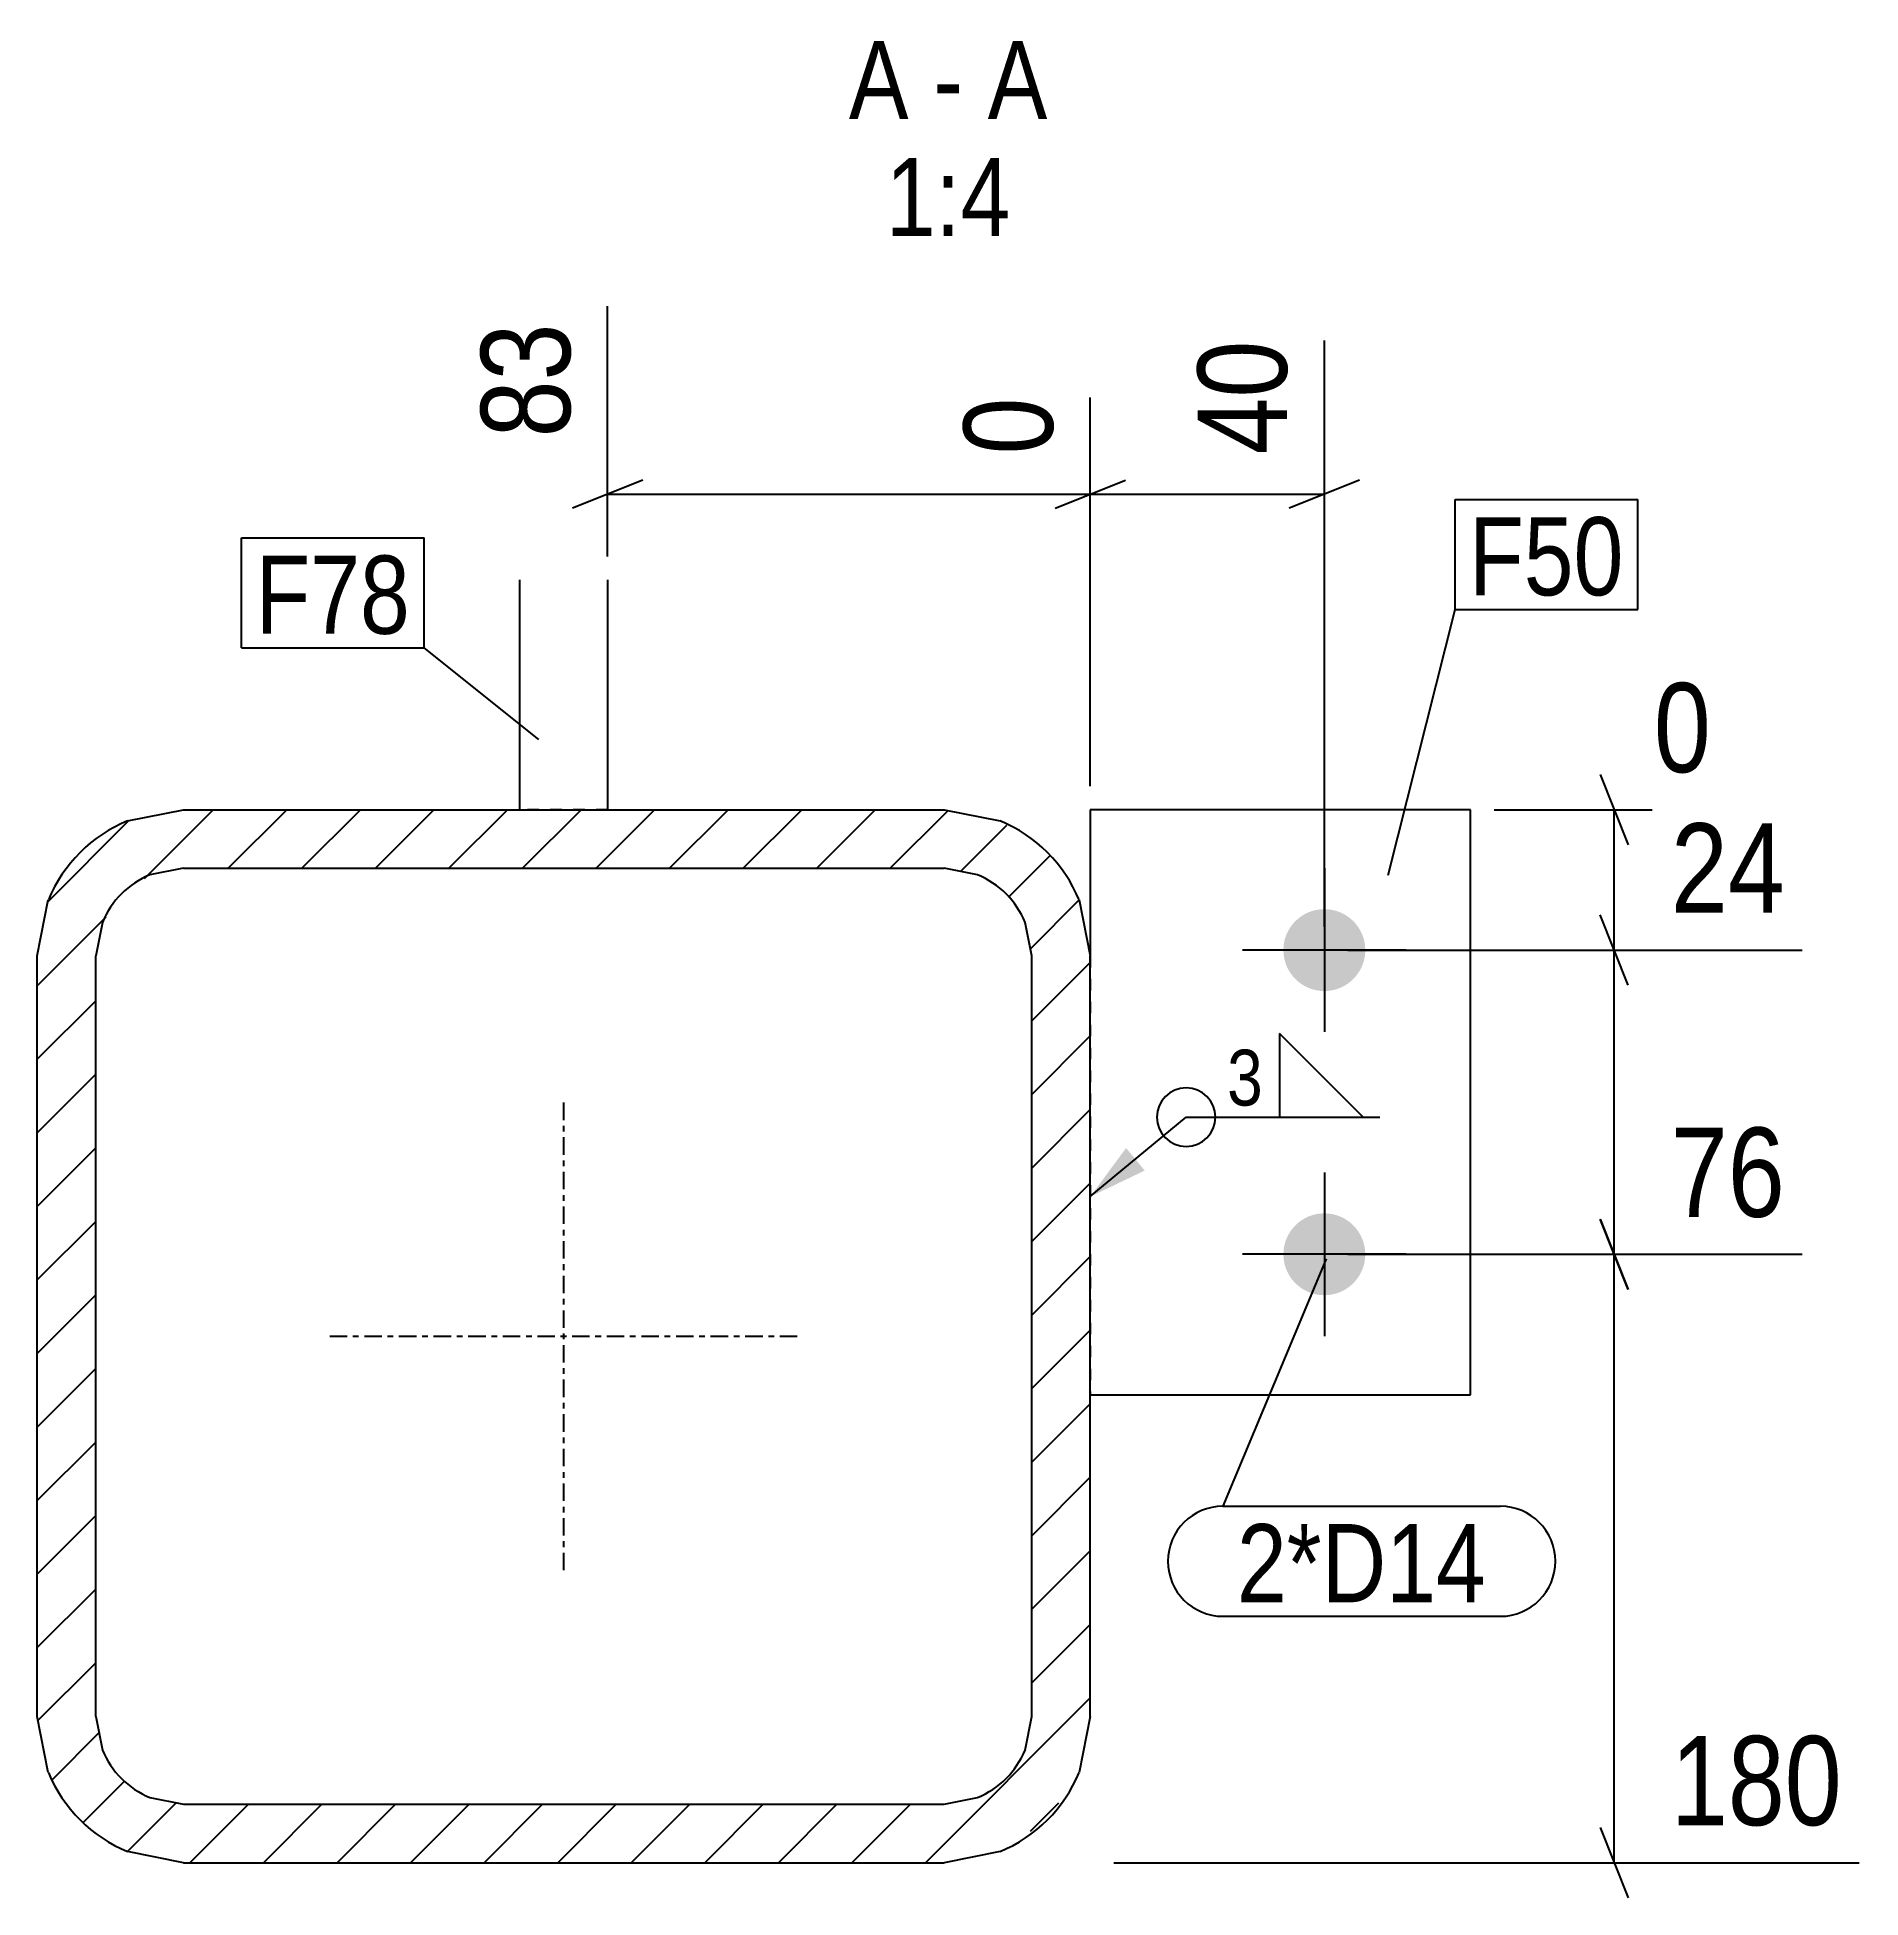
# Model space of a CAD drawing. Header units: millimetres. Extents: x 38 to 49577, y 9 to 1584.
# Drawn here: x 9102 to 9413.7, y 9.6 to 327.6 of the extents above; entities that cross this region are included whole.
import ezdxf

# ---------------------------------------------------------------- set-up
doc = ezdxf.new("R2010")
doc.units = ezdxf.units.MM
doc.linetypes.add('DXK_LINE_DOT2', pattern=[3.9198, 1.9599, -1.9599])
doc.linetypes.add('DXK_LINE_DOT3', pattern=[5.9187, 2.979, -0.9799, 0.9799, -0.9799])
for name, color, linetype in [('MÅLSÆTNING', 7, 'Continuous'), ('STÅL', 7, 'Continuous'), ('TEKST', 7, 'Continuous')]:
    doc.layers.add(name, color=color, linetype=linetype)
doc.styles.add('Arial Narrow', font='ARIALN.TTF', dxfattribs={"height": 0.2})

msp = doc.modelspace()

# ---------------------------------------------------------------- hatches: boundary and pattern name
at = {"layer": 'STÅL', "linetype": 'Continuous'}
h = msp.add_hatch(dxfattribs=at)
h.set_pattern_fill('', scale=2.8, style=0, pattern_type=0)
h.set_pattern_definition([(45, (9280.059, 180.167), (-6.28618, 6.28618), [])])
h.paths.add_polyline_path([(9281.96, 170.6), (9280.06, 180.17), (9274.64, 188.28), (9266.53, 193.7), (9256.96, 195.6), (9126.96, 195.6), (9117.39, 193.7), (9109.28, 188.28), (9103.86, 180.17), (9101.96, 170.6), (9101.96, 40.6), (9103.86, 31.03), (9109.28, 22.92), (9117.39, 17.5), (9126.96, 15.6), (9256.96, 15.6), (9266.53, 17.5), (9274.64, 22.92), (9280.06, 31.03), (9281.96, 40.6)])
h.paths.add_polyline_path([(9270.82, 34.86), (9267.57, 29.99), (9262.7, 26.74), (9256.96, 25.6), (9126.96, 25.6), (9121.22, 26.74), (9116.36, 29.99), (9113.1, 34.86), (9111.96, 40.6), (9111.96, 170.6), (9113.1, 176.34), (9116.36, 181.21), (9121.22, 184.46), (9126.96, 185.6), (9256.96, 185.6), (9262.7, 184.46), (9267.57, 181.21), (9270.82, 176.34), (9271.96, 170.6), (9271.96, 40.6)])
for points in [[(9321.96, 164.6, -1), (9321.96, 178.6, -1)], [(9321.96, 112.6, -1), (9321.96, 126.6, -1)]]:
    msp.add_hatch(color=96, dxfattribs=at).paths.add_polyline_path(points)
at = {"layer": 'TEKST', "linetype": 'Continuous'}
msp.add_hatch(color=3, dxfattribs=at).paths.add_polyline_path([(9291.26, 133.91), (9281.96, 129.46), (9288.07, 137.76)])

# ---------------------------------------------------------------- linework, layer by layer
at = {"layer": 'MÅLSÆTNING', "color": 7, "linetype": 'Continuous'}
for p, q in [((9199.46, 238.9), (9199.46, 281.65)), ((9321.96, 175.6), (9321.96, 275.82)), ((9281.96, 199.6), (9281.96, 266.07)), ((9281.96, 199.6), (9281.96, 266.07)), ((9205.46, 251.92), (9193.46, 247.12)), ((9275.96, 247.12), (9287.96, 251.92)), ((9275.96, 247.12), (9287.96, 251.92)), ((9327.96, 251.92), (9315.96, 247.12)), ((9199.46, 249.52), (9281.96, 249.52)), ((9281.96, 249.52), (9321.96, 249.52)), ((9369.09, 201.6), (9373.89, 189.6)), ((9350.96, 195.6), (9388.04, 195.6)), ((9371.49, 171.6), (9371.49, 195.6)), ((9373.89, 165.6), (9369.09, 177.6)), ((9373.89, 165.6), (9369.09, 177.6)), ((9325.96, 171.6), (9403.62, 171.6)), ((9325.96, 171.6), (9403.62, 171.6)), ((9371.49, 119.6), (9371.49, 171.6)), ((9369.09, 125.6), (9373.89, 113.6)), ((9373.89, 113.6), (9369.09, 125.6)), ((9325.96, 119.6), (9403.62, 119.6)), ((9325.96, 119.6), (9403.62, 119.6)), ((9371.49, 15.6), (9371.49, 119.6)), ((9369.09, 21.6), (9373.89, 9.6)), ((9285.96, 15.6), (9413.37, 15.6))]:
    msp.add_line(p, q, dxfattribs=at)
at = {"layer": 'STÅL', "color": 2, "linetype": 'Continuous'}
for p, q in [((9184.46, 195.6), (9184.46, 234.9)), ((9199.46, 234.9), (9199.46, 195.6)), ((9117.39, 193.7), (9126.96, 195.6)), ((9126.96, 195.6), (9256.96, 195.6)), ((9256.96, 195.6), (9266.53, 193.7)), ((9346.96, 195.6), (9281.96, 195.6)), ((9281.96, 195.6), (9281.96, 170.6)), ((9346.96, 95.6), (9346.96, 195.6)), ((9126.96, 185.6), (9121.22, 184.46)), ((9126.96, 185.6), (9256.96, 185.6)), ((9262.7, 184.46), (9256.96, 185.6)), ((9101.96, 170.6), (9103.86, 180.17)), ((9280.06, 180.17), (9281.96, 170.6)), ((9113.1, 176.34), (9111.96, 170.6)), ((9271.96, 170.6), (9270.82, 176.34)), ((9101.96, 40.6), (9101.96, 170.6)), ((9111.96, 40.6), (9111.96, 170.6)), ((9271.96, 40.6), (9271.96, 170.6)), ((9281.96, 40.6), (9281.96, 170.6)), ((9281.96, 95.6), (9346.96, 95.6)), ((9103.86, 31.03), (9101.96, 40.6)), ((9111.96, 40.6), (9113.1, 34.86)), ((9270.82, 34.86), (9271.96, 40.6)), ((9281.96, 40.6), (9280.06, 31.03)), ((9121.22, 26.74), (9126.96, 25.6)), ((9126.96, 25.6), (9256.96, 25.6)), ((9256.96, 25.6), (9262.7, 26.74)), ((9126.96, 15.6), (9117.39, 17.5)), ((9266.53, 17.5), (9256.96, 15.6)), ((9126.96, 15.6), (9256.96, 15.6))]:
    msp.add_line(p, q, dxfattribs=at)
at = {"layer": 'STÅL', "color": 7, "linetype": 'DXK_LINE_DOT2'}
for p, q in [((9199.46, 195.6), (9184.46, 195.6)), ((9281.96, 170.6), (9281.96, 95.6))]:
    msp.add_line(p, q, dxfattribs=at)
at = {"layer": 'STÅL', "color": 96, "linetype": 'Continuous'}
for p, q in [((9321.96, 185.6), (9321.96, 157.6)), ((9335.96, 171.6), (9307.96, 171.6)), ((9321.96, 133.6), (9321.96, 105.6)), ((9335.96, 119.6), (9307.96, 119.6))]:
    msp.add_line(p, q, dxfattribs=at)
at = {"layer": 'STÅL', "color": 7, "linetype": 'DXK_LINE_DOT3'}
for p, q in [((9191.96, 65.6), (9191.96, 145.6)), ((9151.96, 105.6), (9231.96, 105.6))]:
    msp.add_line(p, q, dxfattribs=at)
at = {"layer": 'STÅL', "color": 2, "linetype": 'Continuous'}
for centre, radius, start, end in [((9126.96, 170.6), 25, 112.5, 157.5), ((9256.96, 170.6), 25, 22.5, 67.5), ((9126.96, 170.6), 15, 112.5, 157.5), ((9256.96, 170.6), 15, 22.5, 67.5), ((9126.96, 40.6), 15, 202.5, 247.5), ((9256.96, 40.6), 15, 292.5, 337.5), ((9126.96, 40.6), 25, 202.5, 247.5), ((9256.96, 40.6), 25, 292.5, 337.5)]:
    msp.add_arc(centre, radius, start, end, dxfattribs=at)
at = {"layer": 'TEKST', "color": 7, "linetype": 'Continuous'}
for p, q in [((9344.3, 248.64), (9375.53, 248.64)), ((9344.3, 229.84), (9344.3, 248.64)), ((9375.53, 229.84), (9375.53, 248.64)), ((9136.87, 242.07), (9168.1, 242.07)), ((9136.87, 223.27), (9136.87, 242.07)), ((9168.1, 223.27), (9168.1, 242.07)), ((9332.87, 184.41), (9344.3, 229.84)), ((9344.3, 229.84), (9375.53, 229.84)), ((9136.87, 223.27), (9168.1, 223.27)), ((9187.7, 207.61), (9168.1, 223.27)), ((9322.27, 118.84), (9304.62, 76.52)), ((9304.62, 76.52), (9352.05, 76.52)), ((9304.62, 57.72), (9352.05, 57.72))]:
    msp.add_line(p, q, dxfattribs=at)
at = {"layer": 'TEKST', "color": 3, "linetype": 'Continuous'}
for p, q in [((9328.59, 143.03), (9314.31, 157.32)), ((9314.31, 157.32), (9314.31, 143.03)), ((9281.96, 129.46), (9298.35, 143.03)), ((9314.31, 143.03), (9328.59, 143.03))]:
    msp.add_line(p, q, dxfattribs=at)
msp.add_arc((9298.35, 143.03), 5, 90, 270, dxfattribs=at)
at = {"layer": 'TEKST', "color": 7, "linetype": 'Continuous'}
for centre, start, end in [((9304.62, 67.12), 90, 270), ((9352.05, 67.12), 270, 90)]:
    msp.add_arc(centre, 9.4, start, end, dxfattribs=at)

# ---------------------------------------------------------------- wipeouts: each hides what was drawn before it
at = {"color": 0, "linetype": 'Continuous'}
for points, layer in [([(9196.26, 281.94), (9173.86, 281.94), (9173.86, 256.04), (9196.26, 256.04)], 'MÅLSÆTNING'), ([(9403.9, 122.8), (9403.9, 145.2), (9378, 145.2), (9378, 122.8)], 'MÅLSÆTNING'), ([(9413.65, 18.8), (9413.65, 41.2), (9378, 41.2), (9378, 18.8)], 'MÅLSÆTNING'), ([(9250.91, 313.65), (9250.91, 327.65), (9240.69, 327.65), (9240.69, 313.65)], 'TEKST'), ([(9260.21, 313.65), (9260.21, 327.65), (9255.11, 327.65), (9255.11, 313.65)], 'TEKST'), ([(9274.64, 313.65), (9274.64, 327.65), (9264.41, 327.65), (9264.41, 313.65)], 'TEKST'), ([(9268.33, 293.65), (9268.33, 307.65), (9247, 307.65), (9247, 293.65)], 'TEKST')]:
    msp.add_wipeout(points, dxfattribs=at).dxf.layer = layer
at = {"color": 0}
for points in [[(9373.13, 232.24), (9373.13, 246.24), (9346.7, 246.24), (9346.7, 232.24)], [(9165.7, 225.67), (9165.7, 239.67), (9139.27, 239.67), (9139.27, 225.67)], [(9312.25, 144.23), (9312.25, 155.83), (9304.55, 155.83), (9304.55, 144.23)], [(9349.65, 60.12), (9349.65, 74.12), (9307.02, 74.12), (9307.02, 60.12)]]:
    msp.add_wipeout(points, dxfattribs=at).dxf.layer = 'TEKST'

# ---------------------------------------------------------------- next in the draw order: linework, layer by layer
at = {"layer": 'TEKST', "color": 3, "linetype": 'Continuous'}
msp.add_line((9298.35, 143.03), (9331.45, 143.03), dxfattribs=at)
msp.add_arc((9298.35, 143.03), 5, 270, 90, dxfattribs=at)

# ---------------------------------------------------------------- next in the draw order: texts
at = {"layer": 'MÅLSÆTNING', "color": 3, "linetype": 'Continuous', "style": 'Arial Narrow'}
msp.add_text('83', height=15.271, rotation=90.0002, dxfattribs=at).set_placement((9193.06, 259.24))
for s, p in [('76', (9381.2, 126)), ('180', (9381.2, 22))]:
    msp.add_text(s, height=15.271, dxfattribs=at).set_placement(p)
at = {"layer": 'TEKST', "color": 3, "linetype": 'Continuous', "style": 'Arial Narrow'}
for s, height, p in [('A', 13.36, (9240.69, 313.65)), ('A', 13.36, (9264.41, 313.65)), ('-', 13.36, (9255.11, 313.65)), ('1:4', 13.362, (9247, 293.65))]:
    msp.add_text(s, height=height, dxfattribs=at).set_placement(p)
at = {"layer": 'TEKST', "color": 3, "style": 'Arial Narrow'}
msp.add_text('3', height=9.54, dxfattribs=at).set_placement((9305.35, 145.03))

# ---------------------------------------------------------------- next in the draw order: wipeouts: each hides what was drawn before it
at = {"color": 0, "linetype": 'Continuous'}
for points in [[(9318.76, 279.02), (9296.36, 279.02), (9296.36, 253.12), (9318.76, 253.12)], [(9278.76, 269.27), (9256.36, 269.27), (9256.36, 253.12), (9278.76, 253.12)], [(9391.24, 198.8), (9391.24, 221.2), (9375.09, 221.2), (9375.09, 198.8)], [(9403.9, 174.8), (9403.9, 197.2), (9378, 197.2), (9378, 174.8)]]:
    msp.add_wipeout(points, dxfattribs=at).dxf.layer = 'MÅLSÆTNING'
at = {"color": 0}
for points in [[(9373.13, 232.24), (9373.13, 246.24), (9346.7, 246.24), (9346.7, 232.24)], [(9165.7, 225.67), (9165.7, 239.67), (9139.27, 239.67), (9139.27, 225.67)], [(9349.65, 60.12), (9349.65, 74.12), (9307.02, 74.12), (9307.02, 60.12)]]:
    msp.add_wipeout(points, dxfattribs=at).dxf.layer = 'TEKST'

# ---------------------------------------------------------------- next in the draw order: texts
at = {"layer": 'MÅLSÆTNING', "color": 3, "linetype": 'Continuous', "style": 'Arial Narrow'}
for s, height, p in [('40', 15.271, (9315.56, 256.32)), ('0', 15.27, (9275.56, 256.32))]:
    msp.add_text(s, height=height, rotation=90.0002, dxfattribs=at).set_placement(p)
for s, height, p in [('0', 15.27, (9378.29, 202)), ('24', 15.271, (9381.2, 178))]:
    msp.add_text(s, height=height, dxfattribs=at).set_placement(p)
at = {"layer": 'TEKST', "color": 3, "style": 'Arial Narrow'}
for s, p in [('F50', (9346.7, 232.24)), ('F78', (9139.27, 225.67)), ('2*D14', (9307.02, 60.12))]:
    msp.add_text(s, height=13.362, dxfattribs=at).set_placement(p)

doc.saveas('drawing.dxf')
